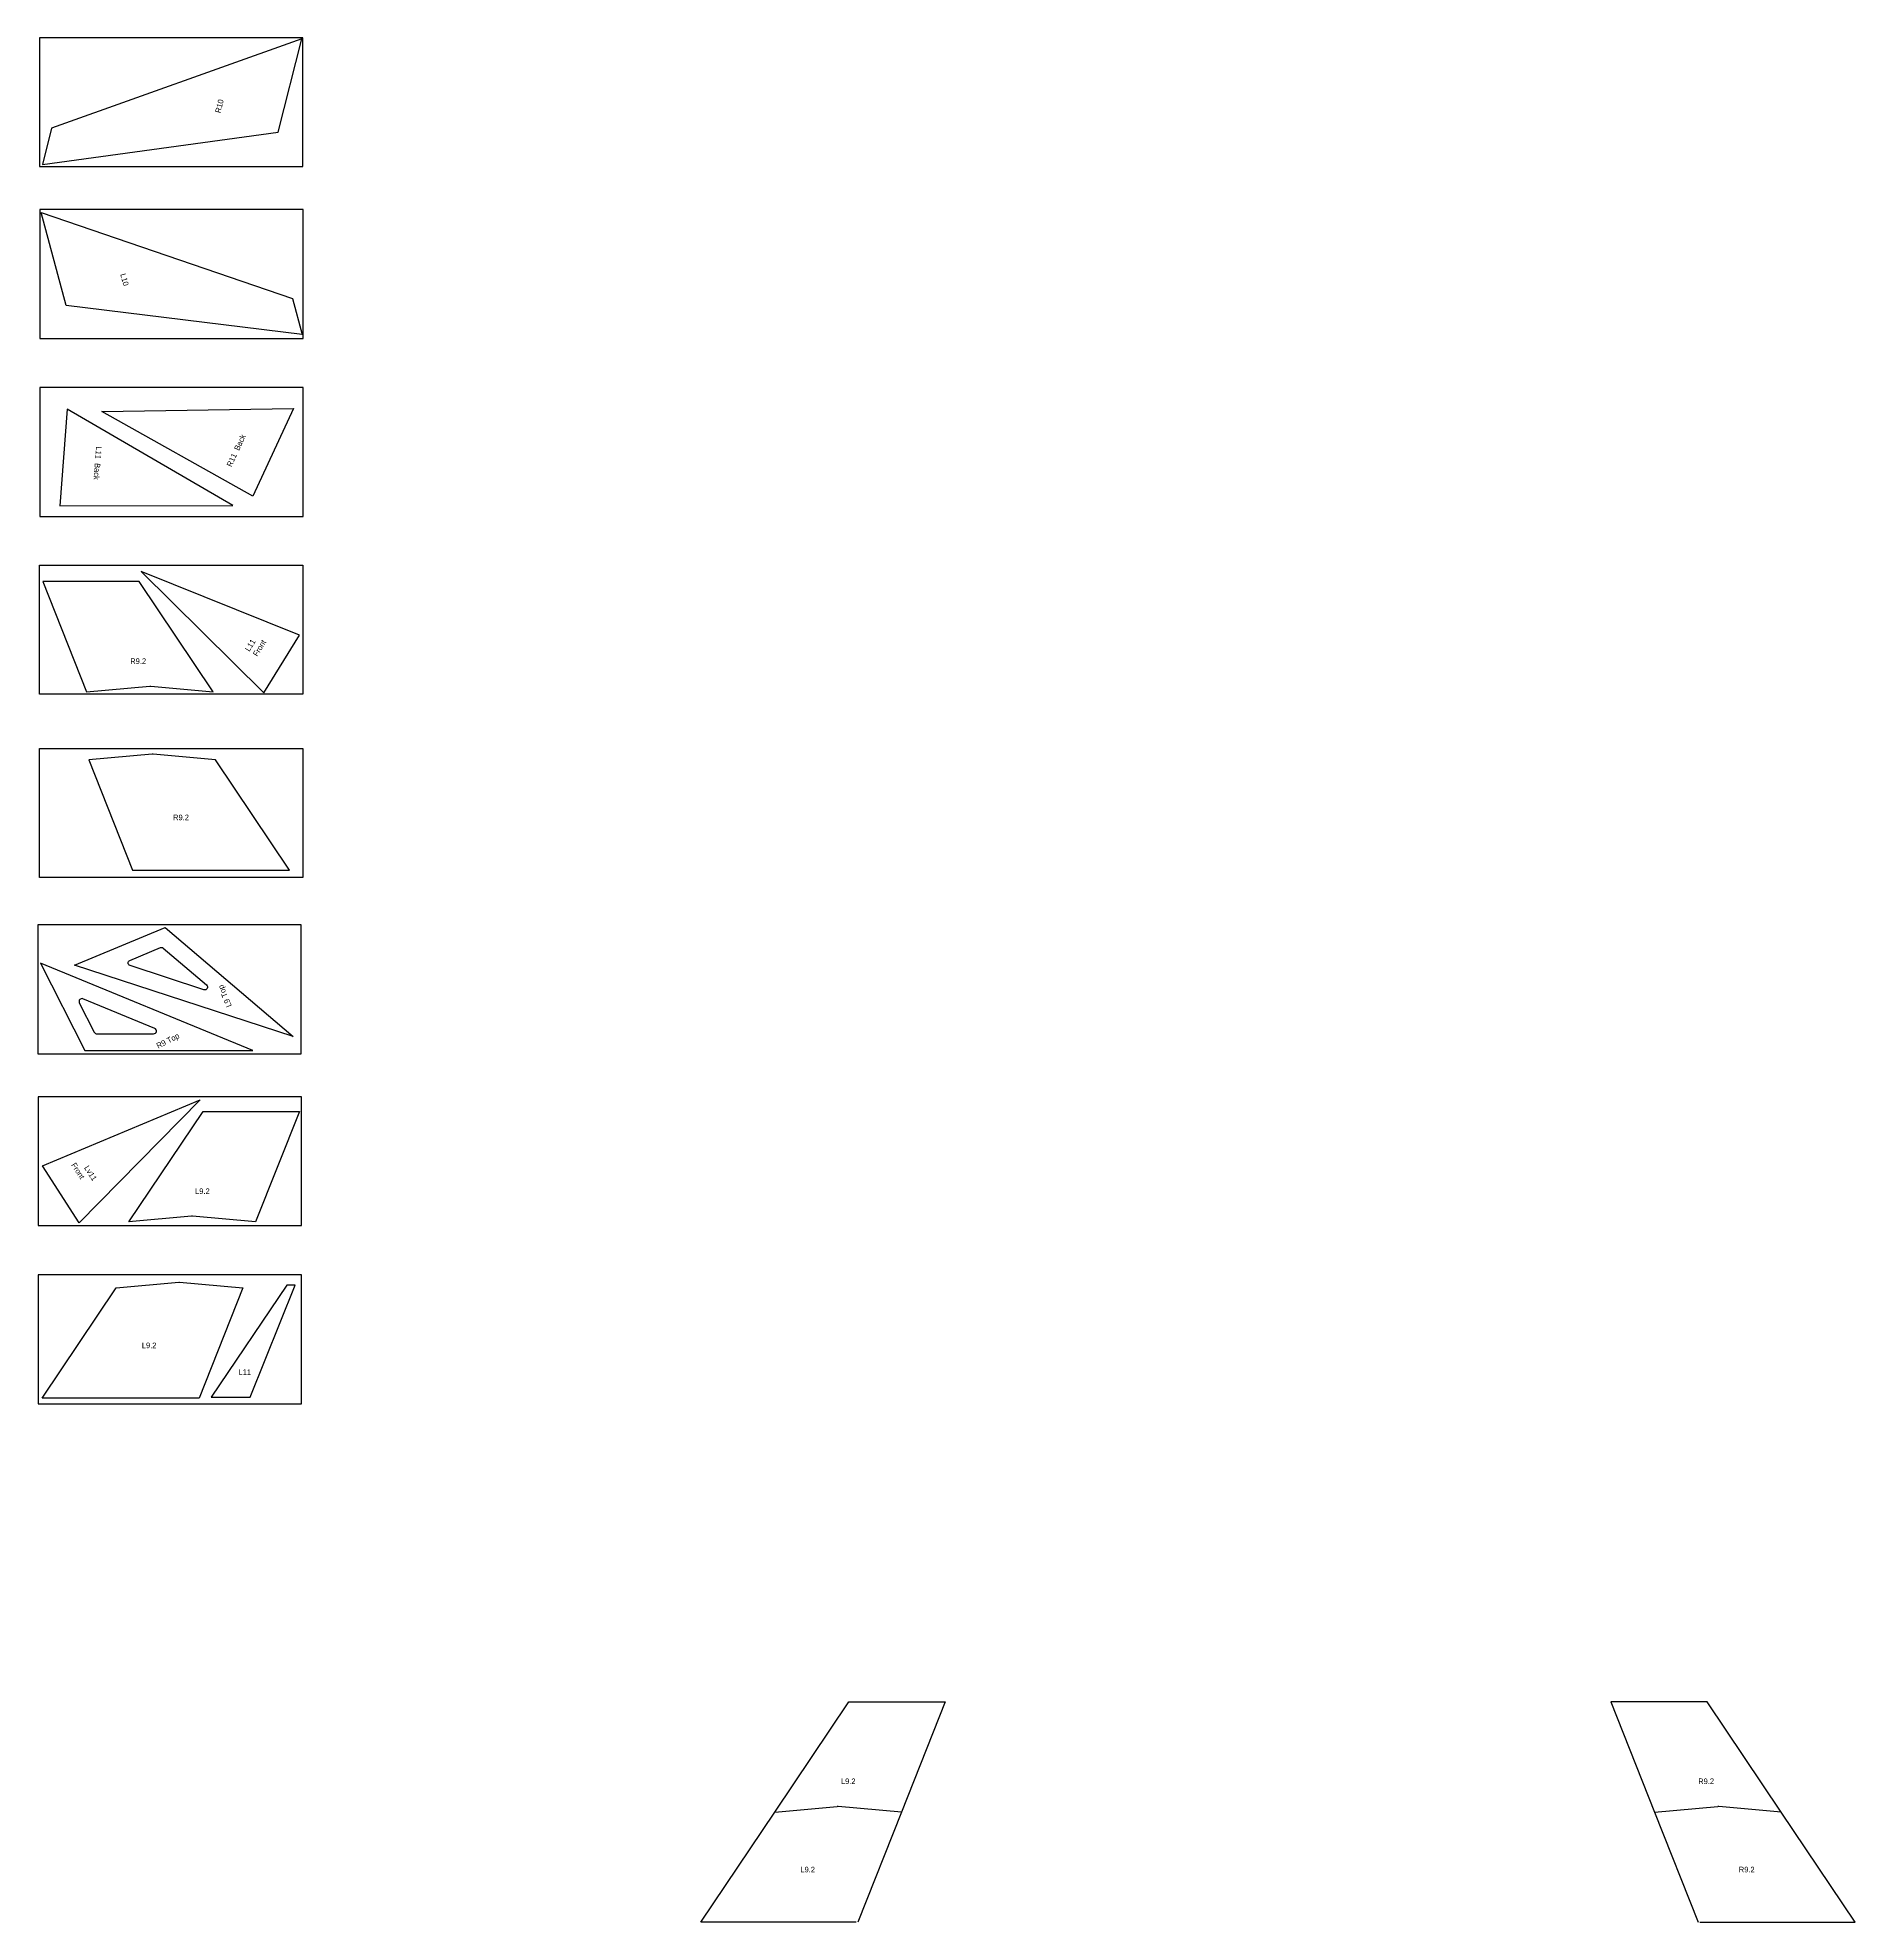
# Model space of a CAD drawing. Extents: x 45 to 694, y 73 to 746.
import ezdxf

# ---------------------------------------------------------------- set-up
doc = ezdxf.new("R2010")
doc.units = 0
doc.layers.get('0').update_dxf_attribs({"linetype": 'CONTINUOUS'})
doc.layers.add('ANNOTATION', color=7, linetype='CONTINUOUS')
doc.layers.add('LAYOUT', color=10, linetype='CONTINUOUS')

# ---------------------------------------------------------------- blocks, each defined once
blk = doc.blocks.new('*U29')
at = {"layer": 'ANNOTATION'}
blk.add_text('R9.2', height=2, dxfattribs=at).set_placement((637.46, 122.6))
blk = doc.blocks.new('*U30')
at = {"layer": 'ANNOTATION'}
blk.add_text('R9.2', height=2, dxfattribs=at).set_placement((651.94, 91.1))
blk = doc.blocks.new('*U31')
at = {"layer": 'ANNOTATION'}
blk.add_text('R9 Top', height=2, rotation=26.94101, dxfattribs=at).set_placement((87.88, 385.01))
blk = doc.blocks.new('*U32')
at = {"layer": 'ANNOTATION'}
blk.add_text('R9.2', height=2, dxfattribs=at).set_placement((93.23, 466.54))
blk = doc.blocks.new('*U33')
at = {"layer": 'ANNOTATION'}
blk.add_text('R9.2', height=2, dxfattribs=at).set_placement((77.93, 522.29))
blk = doc.blocks.new('*U35')
at = {"layer": 'ANNOTATION'}
blk.add_text('L9.2', height=2, dxfattribs=at).set_placement((331.54, 122.6))
blk = doc.blocks.new('*U36')
at = {"layer": 'ANNOTATION'}
blk.add_text('L9.2', height=2, dxfattribs=at).set_placement((317.07, 91.1))
blk = doc.blocks.new('*U37')
at = {"layer": 'ANNOTATION'}
blk.add_text('L9 Top', height=2, rotation=112.62199, dxfattribs=at).set_placement((114.19, 400.32))
blk = doc.blocks.new('*U38')
at = {"layer": 'ANNOTATION'}
blk.add_text('L9.2', height=2, dxfattribs=at).set_placement((82.07, 278.15))
blk = doc.blocks.new('*U39')
at = {"layer": 'ANNOTATION'}
blk.add_text('L9.2', height=2, dxfattribs=at).set_placement((101.07, 333.16))
blk = doc.blocks.new('*U40')
at = {"layer": 'ANNOTATION'}
for s, p in [('Front', (56.76, 343.52)), ('Lv11', (61.36, 342.51))]:
    blk.add_text(s, height=2, rotation=302.62524, dxfattribs=at).set_placement(p)
blk = doc.blocks.new('*U41')
at = {"layer": 'ANNOTATION'}
blk.add_text('L11', height=2, dxfattribs=at).set_placement((116.58, 268.6))
blk = doc.blocks.new('*U42')
at = {"layer": 'ANNOTATION'}
for s, p in [('L11', (120.42, 526.57)), ('Front', (123.25, 524.81))]:
    blk.add_text(s, height=2, rotation=58.20868, dxfattribs=at).set_placement(p)
blk = doc.blocks.new('*U47')
at = {"layer": 'ANNOTATION'}
blk.add_text('R10', height=2, rotation=75.80552, dxfattribs=at).set_placement((110.1, 718.74))
blk = doc.blocks.new('*U48')
at = {"layer": 'ANNOTATION'}
blk.add_text('R11  Back', height=2, rotation=65.15987, dxfattribs=at).set_placement((114.03, 592.45))
blk = doc.blocks.new('*U49')
at = {"layer": 'ANNOTATION'}
blk.add_text('L10', height=2, rotation=284.99301, dxfattribs=at).set_placement((74.35, 661.35))
blk = doc.blocks.new('*U50')
at = {"layer": 'ANNOTATION'}
blk.add_text('L11  Back', height=2, rotation=265.53728, dxfattribs=at).set_placement((65.75, 599.97))

msp = doc.modelspace()

# ---------------------------------------------------------------- linework, layer by layer
at = {"color": 7, "linetype": 'CONTINUOUS'}
for p, q in [((307.93, 112.64), (334.38, 152)), ((334.38, 152), (368.74, 152)), ((640.63, 152), (606.27, 152)), ((667.07, 112.64), (640.63, 152)), ((281.49, 73.28), (307.93, 112.64)), ((693.52, 73.28), (667.07, 112.64)), ((336.93, 73.28), (281.49, 73.28)), ((638.07, 73.28), (693.52, 73.28))]:
    msp.add_line(p, q, dxfattribs=at)
for p, q in [((368.74, 152), (353.13, 112.61)), ((606.27, 152), (621.88, 112.61)), ((307.93, 112.64), (330.2, 114.63)), ((353.13, 112.61), (330.56, 114.63)), ((621.88, 112.61), (644.44, 114.63)), ((667.07, 112.64), (644.8, 114.63)), ((353.13, 112.61), (337.54, 73.28)), ((621.88, 112.61), (637.46, 73.28))]:
    msp.add_line(p, q)
for points in [[(130.67, 712.12), (139.1, 745.43), (49.81, 713.45), (46.56, 700.58)], [(55, 650.25), (46.11, 683.44), (135.83, 652.72), (139.26, 639.9)], [(55.46, 613.17), (52.78, 578.77), (114.55, 578.81)], [(136.19, 613.45), (121.69, 582.14), (67.84, 612.41)], [(138.35, 532.63), (81.78, 555.35), (125.57, 512.02)], [(136.02, 389.37), (58.05, 414.82), (90.35, 428.28)], [(121.7, 384.32), (45.84, 415.53), (61.7, 384.32)], [(46.58, 343.26), (102.82, 366.79), (59.66, 322.84)], [(136.72, 300.65), (134.4, 300.65), (133.8, 300.65), (106.82, 260.65), (107.42, 260.65), (120.72, 260.65)]]:
    msp.add_lwpolyline(points, close=True, dxfattribs=at)
for points in [[(107.54, 512.34), (81.1, 551.7), (46.74, 551.7), (62.35, 512.31), (84.91, 514.33, -0.04463), (85.27, 514.33)], [(77.46, 323.21), (103.91, 362.57), (138.27, 362.57), (122.66, 323.18), (100.09, 325.2, 0.04463), (99.73, 325.2)]]:
    msp.add_lwpolyline(points, format="xyb", close=True)
for points in [[(78.76, 448.72), (134.81, 448.72), (108.37, 488.08), (86.1, 490.07, 0.04463), (85.74, 490.07), (63.17, 488.05)], [(77.85, 414.67, -0.695661), (77.78, 416.54), (88.7, 421.09, -0.282307), (89.73, 420.93), (105.17, 407.77, -0.821714), (104.21, 406.06)], [(61.01, 402.8, 0.695661), (59.74, 401.42), (65.1, 390.87, 0.282307), (65.99, 390.32), (86.28, 390.32, 0.821714), (86.66, 392.25)], [(102.55, 260.33), (46.49, 260.33), (72.93, 299.69), (95.21, 301.69, -0.04463), (95.56, 301.69), (118.13, 299.67)]]:
    msp.add_lwpolyline(points, format="xyb", close=True, dxfattribs=at)
for centre in [(330.38, 112.64), (644.62, 112.64)]:
    msp.add_arc(centre, 2, 84.88922, 95.11078)
at = {"layer": 'LAYOUT'}
for points in [[(45.57, 745.78), (45.57, 699.78), (139.57, 699.78), (139.57, 745.78)], [(45.69, 684.5), (45.69, 638.5), (139.69, 638.5), (139.69, 684.5)], [(45.69, 620.9), (45.69, 574.9), (139.69, 574.9), (139.69, 620.9)], [(139.57, 557.52), (139.57, 511.52), (45.57, 511.52), (45.57, 557.52)], [(139.57, 492.09), (139.57, 446.09), (45.57, 446.09), (45.57, 492.09)], [(44.9, 429.16), (44.9, 383.16), (138.9, 383.16), (138.9, 429.16)], [(45.01, 367.88), (45.01, 321.88), (139.01, 321.88), (139.01, 367.88)], [(45.01, 304.28), (45.01, 258.28), (139.01, 258.28), (139.01, 304.28)]]:
    msp.add_lwpolyline(points, close=True, dxfattribs=at)

# ---------------------------------------------------------------- block references
for name in ['*U47', '*U49', '*U50', '*U48', '*U42', '*U33', '*U32', '*U37', '*U31', '*U40', '*U39', '*U38', '*U41', '*U35', '*U29', '*U36', '*U30']:
    msp.add_blockref(name, (0, 0))

doc.saveas('drawing.dxf')
